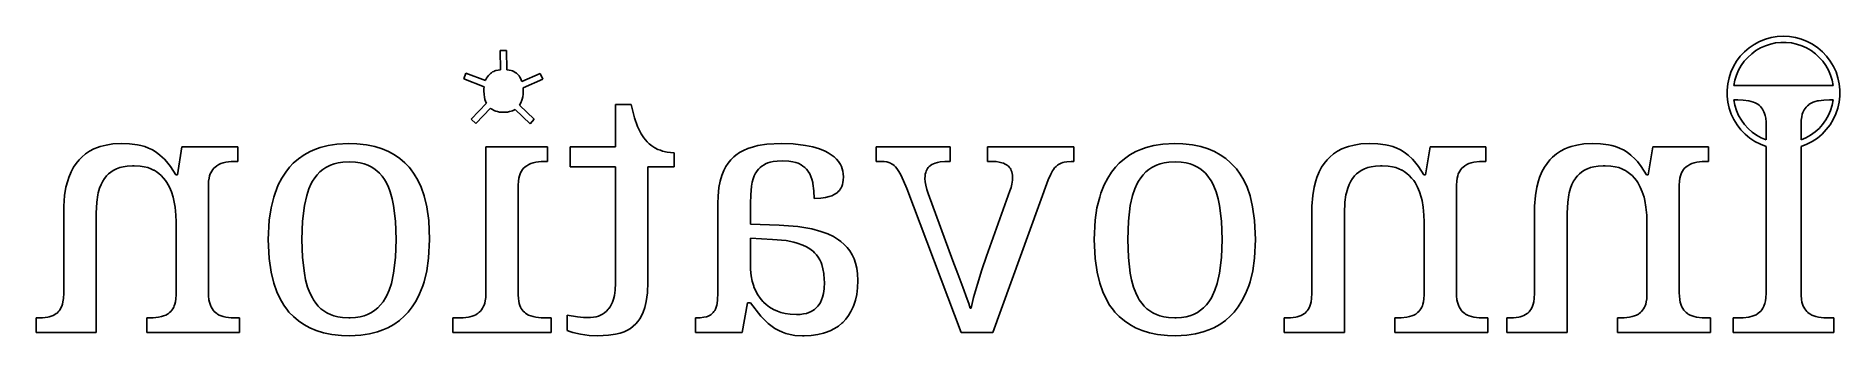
# Model space of a CAD drawing. Header units: millimetres. Extents: x -86 to 88, y -14 to 15.
import ezdxf

# ---------------------------------------------------------------- set-up
doc = ezdxf.new("R2010")
doc.units = ezdxf.units.MM

msp = doc.modelspace()

# ---------------------------------------------------------------- linework, layer by layer
for p, q in [((80.03505, 14.10173), (79.51274, 13.82258)), ((80.58457, 14.32255), (80.03505, 14.10173)), ((81.15481, 14.48243), (80.58457, 14.32255)), ((81.07304, 13.84451), (81.57356, 13.95184)), ((81.73902, 14.57948), (81.15481, 14.48243)), ((81.57356, 13.95184), (82.0826, 14.0058)), ((82.33032, 14.61255), (81.73902, 14.57948)), ((82.0826, 14.0058), (82.59448, 14.0058)), ((82.92172, 14.58126), (82.33032, 14.61255)), ((82.59448, 14.0058), (83.10352, 13.95184)), ((83.50623, 14.48597), (82.92172, 14.58126)), ((83.10352, 13.95184), (83.60404, 13.84451)), ((84.07695, 14.32781), (83.50623, 14.48597)), ((84.62713, 14.10865), (84.07695, 14.32781)), ((85.15027, 13.83107), (84.62713, 14.10865)), ((-40.90993, 13.23571), (-41.50981, 13.22373)), ((-41.50981, 13.22373), (-41.47303, 11.38222)), ((-40.87285, 11.37917), (-40.90993, 13.23571)), ((77.8127, 12.19806), (77.51012, 11.68897)), ((78.16875, 12.6713), (77.8127, 12.19806)), ((78.57405, 13.10311), (78.16875, 12.6713)), ((78.24951, 11.7698), (78.54704, 12.18634)), ((78.54704, 12.18634), (78.88683, 12.5692)), ((79.02382, 13.48839), (78.57405, 13.10311)), ((78.88683, 12.5692), (79.26508, 12.9141)), ((79.51274, 13.82258), (79.02382, 13.48839)), ((79.26508, 12.9141), (79.67759, 13.21721)), ((79.67759, 13.21721), (80.11974, 13.47514)), ((80.11974, 13.47514), (80.58663, 13.68502)), ((80.58663, 13.68502), (81.07304, 13.84451)), ((83.60404, 13.84451), (84.09045, 13.68502)), ((84.09045, 13.68502), (84.55734, 13.47514)), ((84.55734, 13.47514), (84.99949, 13.21721)), ((84.99949, 13.21721), (85.412, 12.9141)), ((85.64021, 13.49836), (85.15027, 13.83107)), ((85.412, 12.9141), (85.79025, 12.5692)), ((86.09114, 13.11445), (85.64021, 13.49836)), ((85.79025, 12.5692), (86.13004, 12.18634)), ((86.49774, 12.68386), (86.09114, 13.11445)), ((86.13004, 12.18634), (86.42757, 11.7698)), ((86.85521, 12.21169), (86.49774, 12.68386)), ((87.15933, 11.70351), (86.85521, 12.21169)), ((-44.81231, 11.06148), (-45.0308, 10.50268)), ((-45.0308, 10.50268), (-43.06366, 9.73351)), ((-42.92462, 10.32338), (-44.81231, 11.06148)), ((-42.81643, 10.55425), (-42.91055, 10.35754)), ((-42.72414, 10.70685), (-42.81643, 10.55425)), ((-42.62829, 10.83549), (-42.72414, 10.70685)), ((-42.52083, 10.95266), (-42.62829, 10.83549)), ((-42.45275, 11.01517), (-42.52083, 10.95266)), ((-42.35258, 11.09333), (-42.45275, 11.01517)), ((-42.24563, 11.16194), (-42.35258, 11.09333)), ((-42.13283, 11.22041), (-42.24563, 11.16194)), ((-42.01512, 11.26826), (-42.13283, 11.22041)), ((-41.92709, 11.29646), (-42.01512, 11.26826)), ((-41.70198, 11.34944), (-41.92709, 11.29646)), ((-41.47303, 11.38222), (-41.70198, 11.34944)), ((-40.65733, 11.34679), (-40.87285, 11.37917)), ((-40.44523, 11.29668), (-40.65733, 11.34679)), ((-40.3325, 11.25893), (-40.44523, 11.29668)), ((-40.19167, 11.19707), (-40.3325, 11.25893)), ((-40.05813, 11.12074), (-40.19167, 11.19707)), ((-39.93336, 11.03078), (-40.05813, 11.12074)), ((-39.84375, 10.95266), (-39.93336, 11.03078)), ((-39.77629, 10.88474), (-39.84375, 10.95266)), ((-39.6844, 10.77529), (-39.77629, 10.88474)), ((-39.5974, 10.64818), (-39.6844, 10.77529)), ((-39.51496, 10.49812), (-39.5974, 10.64818)), ((-39.4375, 10.31725), (-39.51496, 10.49812)), ((-37.64847, 11.01205), (-39.41084, 10.24047)), ((-39.30129, 9.63345), (-37.40783, 10.46242)), ((-37.40783, 10.46242), (-37.64847, 11.01205)), ((77.07896, 10.58766), (76.95547, 10.00845)), ((77.26457, 11.15004), (77.07896, 10.58766)), ((77.51012, 11.68897), (77.26457, 11.15004)), ((77.64104, 10.36603), (77.79397, 10.85454)), ((77.79397, 10.85454), (77.99756, 11.32421)), ((77.99756, 11.32421), (78.24951, 11.7698)), ((86.42757, 11.7698), (86.67953, 11.32421)), ((86.67953, 11.32421), (86.88311, 10.85454)), ((86.88311, 10.85454), (87.03604, 10.36603)), ((87.4065, 11.16534), (87.15933, 11.70351)), ((87.59381, 10.60351), (87.4065, 11.16534)), ((87.71903, 10.02468), (87.59381, 10.60351)), ((-43.07871, 9.53867), (-43.08333, 9.34329)), ((-43.08333, 9.34329), (-43.06726, 8.98616)), ((-43.06366, 9.73351), (-43.07871, 9.53867)), ((-43.06726, 8.98616), (-43.03011, 8.72374)), ((-43.03011, 8.72374), (-42.9812, 8.52102)), ((-42.91055, 10.35754), (-42.92462, 10.32338)), ((-39.41084, 10.24047), (-39.4375, 10.31725)), ((-39.38027, 8.54603), (-39.33641, 8.75199)), ((-39.33641, 8.75199), (-39.30403, 9.01728)), ((-39.30403, 9.01728), (-39.29166, 9.34329)), ((-39.29166, 9.34329), (-39.30129, 9.63345)), ((76.95547, 10.00845), (76.89558, 9.41926)), ((76.89558, 9.41926), (76.89998, 8.82705)), ((76.89998, 8.82705), (76.96863, 8.23882)), ((77.54045, 9.86412), (77.64104, 10.36603)), ((87.13663, 9.86412), (77.54045, 9.86412)), ((87.03604, 10.36603), (87.13663, 9.86412)), ((87.71122, 8.25501), (87.77808, 8.84345)), ((87.78071, 9.43567), (87.71903, 10.02468)), ((87.77808, 8.84345), (87.78071, 9.43567)), ((-42.82951, 8.15138), (-44.29696, 6.62411)), ((-43.86431, 6.20841), (-42.45705, 7.67302)), ((-42.9812, 8.52102), (-42.92708, 8.36412)), ((-42.92708, 8.36412), (-42.88097, 8.25652)), ((-42.88097, 8.25652), (-42.82951, 8.15138)), ((-42.45705, 7.67302), (-42.3762, 7.60846)), ((-42.3762, 7.60846), (-42.26515, 7.53368)), ((-42.26515, 7.53368), (-42.14773, 7.46937)), ((-42.14773, 7.46937), (-42.02492, 7.41605)), ((-42.02492, 7.41605), (-41.92708, 7.38233)), ((-41.92708, 7.38233), (-41.76527, 7.33883)), ((-41.76527, 7.33883), (-41.56396, 7.30118)), ((-41.56396, 7.30118), (-41.36022, 7.28038)), ((-41.36022, 7.28038), (-41.1927, 7.2759)), ((-41.1927, 7.2759), (-41.02225, 7.28007)), ((-41.02225, 7.28007), (-40.8149, 7.30056)), ((-40.8149, 7.30056), (-40.60998, 7.33827)), ((-40.60998, 7.33827), (-40.44524, 7.38211)), ((-40.44524, 7.38211), (-40.3231, 7.42591)), ((-40.3231, 7.42591), (-40.18667, 7.48875)), ((-40.18667, 7.48875), (-40.0742, 7.55342)), ((-40.0742, 7.55342), (-38.62982, 6.16561)), ((-39.64006, 7.96836), (-39.5503, 8.11493)), ((-38.21411, 6.59826), (-39.64006, 7.96836)), ((-39.5503, 8.11493), (-39.47315, 8.27483)), ((-39.47315, 8.27483), (-39.4375, 8.36412)), ((-39.4375, 8.36412), (-39.38027, 8.54603)), ((-28.85937, 8.0412), (-30.38541, 8.0412)), ((-30.38541, 8.0412), (-30.38541, 3.93704)), ((-28.53779, 6.73146), (-28.85937, 8.0412)), ((76.96863, 8.23882), (77.10071, 7.66151)), ((77.10071, 7.66151), (77.29466, 7.10194)), ((77.29466, 7.10194), (77.54819, 6.56673)), ((77.64303, 7.95342), (77.54045, 8.46308)), ((77.54045, 8.46308), (77.92708, 8.46294)), ((77.79957, 7.45767), (77.64303, 7.95342)), ((78.0083, 6.98153), (77.79957, 7.45767)), ((77.92708, 8.46294), (78.45734, 8.44366)), ((78.2668, 6.53048), (78.0083, 6.98153)), ((78.45734, 8.44366), (78.98437, 8.38235)), ((78.98437, 8.38235), (79.22569, 8.33194)), ((79.22569, 8.33194), (79.4325, 8.26713)), ((79.4325, 8.26713), (79.61368, 8.19017)), ((79.61368, 8.19017), (79.79181, 8.09168)), ((79.79181, 8.09168), (79.85677, 8.04902)), ((79.85677, 8.04902), (79.98655, 7.94892)), ((79.98655, 7.94892), (80.10132, 7.83941)), ((80.10132, 7.83941), (80.20933, 7.71334)), ((80.20933, 7.71334), (80.31194, 7.56653)), ((80.31194, 7.56653), (80.40982, 7.39302)), ((80.40982, 7.39302), (80.44271, 7.32506)), ((80.44271, 7.32506), (80.51149, 7.15373)), ((80.51149, 7.15373), (80.56805, 6.96113)), ((84.09621, 6.84412), (84.15288, 7.08026)), ((84.15288, 7.08026), (84.21528, 7.26153)), ((84.21528, 7.26153), (84.24219, 7.32506)), ((84.24219, 7.32506), (84.3332, 7.50499)), ((84.3332, 7.50499), (84.42867, 7.65521)), ((84.42867, 7.65521), (84.52868, 7.78298)), ((84.52868, 7.78298), (84.64528, 7.90386)), ((84.64528, 7.90386), (84.76725, 8.00576)), ((84.76725, 8.00576), (84.82812, 8.04902)), ((84.82812, 8.04902), (85.00981, 8.15755)), ((85.00981, 8.15755), (85.19643, 8.244)), ((85.19643, 8.244), (85.40101, 8.31494)), ((85.40101, 8.31494), (85.6295, 8.36983)), ((85.6295, 8.36983), (85.70052, 8.38235)), ((85.70052, 8.38235), (86.23143, 8.4441)), ((86.23143, 8.4441), (86.76562, 8.46286)), ((86.67103, 6.986), (86.4139, 6.53607)), ((86.87868, 7.46079), (86.67103, 6.986)), ((86.76562, 8.46286), (87.13663, 8.46308)), ((87.03447, 7.95503), (86.87868, 7.46079)), ((87.13663, 8.46308), (87.03447, 7.95503)), ((87.1367, 6.58119), (87.38861, 7.11716)), ((87.38861, 7.11716), (87.58087, 7.67731)), ((87.58087, 7.67731), (87.71122, 8.25501)), ((-44.29696, 6.62411), (-43.86431, 6.20841)), ((-38.62982, 6.16561), (-38.21411, 6.59826)), ((-28.24739, 5.90058), (-28.53779, 6.73146)), ((-28.14065, 5.65727), (-28.24739, 5.90058)), ((-27.9013, 5.20294), (-28.14065, 5.65727)), ((77.54819, 6.56673), (77.85831, 6.0622)), ((77.85831, 6.0622), (78.22136, 5.5943)), ((78.22136, 5.5943), (78.63303, 5.16856)), ((78.57211, 6.10969), (78.2668, 6.53048)), ((78.9207, 5.724), (78.57211, 6.10969)), ((79.3086, 5.37786), (78.9207, 5.724)), ((79.73131, 5.07523), (79.3086, 5.37786)), ((80.56805, 6.96113), (80.61653, 6.71692)), ((80.61653, 6.71692), (80.65493, 6.33299)), ((80.65493, 6.33299), (80.66146, 6.07245)), ((80.66146, 6.07245), (80.66146, 4.6139)), ((84.03125, 6.07245), (84.05166, 6.52851)), ((84.03125, 4.61969), (84.03125, 6.07245)), ((84.05166, 6.52851), (84.09621, 6.84412)), ((85.37758, 5.38516), (84.957, 5.08241)), ((85.76346, 5.73106), (85.37758, 5.38516)), ((86.11022, 6.11616), (85.76346, 5.73106)), ((86.05608, 5.17975), (86.46647, 5.60673)), ((86.4139, 6.53607), (86.11022, 6.11616)), ((86.46647, 5.60673), (86.82811, 6.07572)), ((86.82811, 6.07572), (87.1367, 6.58119)), ((-81.13374, 3.52709), (-81.52416, 3.26715)), ((-80.71806, 3.74435), (-81.13374, 3.52709)), ((-80.38281, 3.88235), (-80.71806, 3.74435)), ((-80.09867, 3.97868), (-80.38281, 3.88235)), ((-79.53782, 4.12178), (-80.09867, 3.97868)), ((-78.88433, 4.22198), (-79.53782, 4.12178)), ((-78.03125, 4.26516), (-78.88433, 4.22198)), ((-77.26565, 4.23591), (-78.03125, 4.26516)), ((-76.50518, 4.14291), (-77.26565, 4.23591)), ((-76.18624, 4.07778), (-76.50518, 4.14291)), ((-75.80378, 3.96838), (-76.18624, 4.07778)), ((-75.43211, 3.82655), (-75.80378, 3.96838)), ((-75.13802, 3.68704), (-75.43211, 3.82655)), ((-75.06075, 3.64592), (-75.13802, 3.68704)), ((-74.70797, 3.42994), (-75.06075, 3.64592)), ((-72.21875, 3.93704), (-72.65625, 1.23912)), ((-66.83333, 3.93704), (-72.21875, 3.93704)), ((-66.83333, 2.5412), (-66.83333, 3.93704)), ((-59.85844, 3.49834), (-60.43651, 3.17888)), ((-59.39062, 3.70266), (-59.85844, 3.49834)), ((-58.87799, 3.88226), (-59.39062, 3.70266)), ((-58.12406, 4.07538), (-58.87799, 3.88226)), ((-57.26022, 4.20853), (-58.12406, 4.07538)), ((-56.15104, 4.26516), (-57.26022, 4.20853)), ((-55.34993, 4.23943), (-56.15104, 4.26516)), ((-54.4038, 4.13413), (-55.34993, 4.23943)), ((-53.59807, 3.96682), (-54.4038, 4.13413)), ((-52.89734, 3.74959), (-53.59807, 3.96682)), ((-52.27599, 3.48805), (-52.89734, 3.74959)), ((-51.71504, 3.18286), (-52.27599, 3.48805)), ((-36.93229, 3.93704), (-42.88541, 3.93704)), ((-42.88541, 3.93704), (-42.88541, -10.14109)), ((-36.93229, 2.5412), (-36.93229, 3.93704)), ((-30.38541, 3.93704), (-34.75, 3.93704)), ((-34.75, 3.93704), (-34.75, 2.036)), ((-27.63721, 4.80309), (-27.9013, 5.20294)), ((-27.32812, 4.42662), (-27.63721, 4.80309)), ((-27.14067, 4.24702), (-27.32812, 4.42662)), ((-26.87813, 4.03758), (-27.14067, 4.24702)), ((-26.59497, 3.85698), (-26.87813, 4.03758)), ((-26.29435, 3.70726), (-26.59497, 3.85698)), ((-26.05208, 3.61412), (-26.29435, 3.70726)), ((-25.82901, 3.54367), (-26.05208, 3.61412)), ((-25.41002, 3.44044), (-25.82901, 3.54367)), ((-18.0429, 3.59699), (-18.41758, 3.38749)), ((-17.6107, 3.78579), (-18.0429, 3.59699)), ((-17.05729, 3.96308), (-17.6107, 3.78579)), ((-16.63456, 4.06196), (-17.05729, 3.96308)), ((-15.77235, 4.19496), (-16.63456, 4.06196)), ((-14.39062, 4.26516), (-15.77235, 4.19496)), ((-13.22156, 4.2228), (-14.39062, 4.26516)), ((-12.05989, 4.08547), (-13.22156, 4.2228)), ((-11.32487, 3.9337), (-12.05989, 4.08547)), ((-10.69252, 3.74414), (-11.32487, 3.9337)), ((-10.14843, 3.52297), (-10.69252, 3.74414)), ((-9.86889, 3.38056), (-10.14843, 3.52297)), ((1.91666, 3.93704), (-5.22916, 3.93704)), ((-5.22916, 3.93704), (-5.22916, 2.5412)), ((1.91666, 2.5412), (1.91666, 3.93704)), ((5.51562, 3.93704), (5.51562, 2.5412)), ((13.84895, 3.93704), (5.51562, 3.93704)), ((13.84895, 2.5412), (13.84895, 3.93704)), ((19.84468, 3.49834), (19.26661, 3.17888)), ((20.31249, 3.70266), (19.84468, 3.49834)), ((20.82513, 3.88226), (20.31249, 3.70266)), ((21.57906, 4.07538), (20.82513, 3.88226)), ((22.44289, 4.20853), (21.57906, 4.07538)), ((23.55208, 4.26516), (22.44289, 4.20853)), ((24.35319, 4.23943), (23.55208, 4.26516)), ((25.29932, 4.13413), (24.35319, 4.23943)), ((26.10504, 3.96682), (25.29932, 4.13413)), ((26.80578, 3.74959), (26.10504, 3.96682)), ((27.42713, 3.48805), (26.80578, 3.74959)), ((27.98808, 3.18286), (27.42713, 3.48805)), ((39.30896, 3.52709), (38.91854, 3.26715)), ((39.72464, 3.74435), (39.30896, 3.52709)), ((40.05989, 3.88235), (39.72464, 3.74435)), ((40.34403, 3.97868), (40.05989, 3.88235)), ((40.90488, 4.12178), (40.34403, 3.97868)), ((41.55837, 4.22198), (40.90488, 4.12178)), ((42.41146, 4.26516), (41.55837, 4.22198)), ((43.17706, 4.23591), (42.41146, 4.26516)), ((43.93752, 4.14291), (43.17706, 4.23591)), ((44.25646, 4.07778), (43.93752, 4.14291)), ((44.63893, 3.96838), (44.25646, 4.07778)), ((45.01059, 3.82655), (44.63893, 3.96838)), ((45.30468, 3.68704), (45.01059, 3.82655)), ((45.38196, 3.64592), (45.30468, 3.68704)), ((45.73474, 3.42994), (45.38196, 3.64592)), ((48.22395, 3.93704), (47.78646, 1.23912)), ((53.60937, 3.93704), (48.22395, 3.93704)), ((53.60937, 2.5412), (53.60937, 3.93704)), ((60.80896, 3.52709), (60.41854, 3.26715)), ((61.22464, 3.74435), (60.80896, 3.52709)), ((61.55989, 3.88235), (61.22464, 3.74435)), ((61.84403, 3.97868), (61.55989, 3.88235)), ((62.40488, 4.12178), (61.84403, 3.97868)), ((63.05837, 4.22198), (62.40488, 4.12178)), ((63.91146, 4.26516), (63.05837, 4.22198)), ((64.67706, 4.23591), (63.91146, 4.26516)), ((65.43752, 4.14291), (64.67706, 4.23591)), ((65.75646, 4.07778), (65.43752, 4.14291)), ((66.13893, 3.96838), (65.75646, 4.07778)), ((66.51059, 3.82655), (66.13893, 3.96838)), ((66.80468, 3.68704), (66.51059, 3.82655)), ((66.88196, 3.64592), (66.80468, 3.68704)), ((67.23474, 3.42994), (66.88196, 3.64592)), ((69.72395, 3.93704), (69.28646, 1.23912)), ((75.10938, 3.93704), (69.72395, 3.93704)), ((75.10938, 2.5412), (75.10938, 3.93704)), ((78.63303, 5.16856), (79.08848, 4.79001)), ((79.08848, 4.79001), (79.58232, 4.46313)), ((79.58232, 4.46313), (80.10871, 4.19178)), ((80.184, 4.8196), (79.73131, 5.07523)), ((80.10871, 4.19178), (80.66146, 3.97915)), ((80.66146, 4.6139), (80.184, 4.8196)), ((80.66146, 3.97915), (80.66146, -10.14109)), ((84.5065, 4.82628), (84.03125, 4.61969)), ((84.03125, 3.98423), (84.58334, 4.19852)), ((84.03125, -10.14109), (84.03125, 3.98423)), ((84.957, 5.08241), (84.5065, 4.82628)), ((84.58334, 4.19852), (85.10892, 4.47146)), ((85.10892, 4.47146), (85.60178, 4.79983)), ((85.60178, 4.79983), (86.05608, 5.17975)), ((-82.68307, 1.97789), (-82.92003, 1.53294)), ((-82.43011, 2.35867), (-82.68307, 1.97789)), ((-82.14062, 2.71048), (-82.43011, 2.35867)), ((-81.88496, 2.96744), (-82.14062, 2.71048)), ((-81.52416, 3.26715), (-81.88496, 2.96744)), ((-78.8677, 1.66232), (-78.61205, 1.79556)), ((-78.61205, 1.79556), (-78.53385, 1.83027)), ((-78.53385, 1.83027), (-78.22778, 1.94228)), ((-78.22778, 1.94228), (-77.89505, 2.0281)), ((-77.89505, 2.0281), (-77.49298, 2.09297)), ((-77.49298, 2.09297), (-76.99689, 2.12747)), ((-76.99689, 2.12747), (-76.82291, 2.12975)), ((-76.82291, 2.12975), (-76.25587, 2.10005)), ((-76.25587, 2.10005), (-75.85032, 2.03621)), ((-75.85032, 2.03621), (-75.50814, 1.94752)), ((-75.50814, 1.94752), (-75.21296, 1.83929)), ((-75.21296, 1.83929), (-74.95326, 1.71401)), ((-74.34174, 3.15314), (-74.70797, 3.42994)), ((-73.91927, 2.75995), (-74.34174, 3.15314)), ((-73.70833, 2.52901), (-73.91927, 2.75995)), ((-73.32929, 2.04358), (-73.70833, 2.52901)), ((-72.82291, 1.23912), (-73.32929, 2.04358)), ((-69.34824, 1.61434), (-69.24909, 1.75931)), ((-69.24909, 1.75931), (-69.14491, 1.88351)), ((-69.14491, 1.88351), (-69.024, 2.00075)), ((-69.024, 2.00075), (-68.89681, 2.10016)), ((-68.89681, 2.10016), (-68.84896, 2.13235)), ((-68.84896, 2.13235), (-68.65809, 2.24145)), ((-68.65809, 2.24145), (-68.46067, 2.32851)), ((-68.46067, 2.32851), (-68.24171, 2.40017)), ((-68.24171, 2.40017), (-67.97916, 2.45787)), ((-67.97916, 2.45787), (-67.45487, 2.52146)), ((-67.45487, 2.52146), (-66.92708, 2.54101)), ((-66.92708, 2.54101), (-66.83333, 2.5412)), ((-61.82552, 1.99433), (-62.20724, 1.51295)), ((-61.47456, 2.365), (-61.82552, 1.99433)), ((-60.97727, 2.79966), (-61.47456, 2.365)), ((-60.43651, 3.17888), (-60.97727, 2.79966)), ((-58.90245, 1.5392), (-58.62417, 1.77021)), ((-58.62417, 1.77021), (-58.33124, 1.96524)), ((-58.33124, 1.96524), (-58.21094, 2.03339)), ((-58.21094, 2.03339), (-57.88148, 2.1891)), ((-57.88148, 2.1891), (-57.53651, 2.31089)), ((-57.53651, 2.31089), (-57.14458, 2.40782)), ((-57.14458, 2.40782), (-56.69076, 2.4752)), ((-56.69076, 2.4752), (-56.08854, 2.50475)), ((-56.08854, 2.50475), (-55.48286, 2.47501)), ((-55.48286, 2.47501), (-55.01782, 2.40518)), ((-55.01782, 2.40518), (-54.62688, 2.30681)), ((-54.62688, 2.30681), (-54.29062, 2.18624)), ((-54.29062, 2.18624), (-53.97135, 2.03339)), ((-53.97135, 2.03339), (-53.68778, 1.8598)), ((-53.68778, 1.8598), (-53.40883, 1.64749)), ((-51.20003, 2.83038), (-51.71504, 3.18286)), ((-50.72048, 2.42292), (-51.20003, 2.83038)), ((-50.30208, 1.98652), (-50.72048, 2.42292)), ((-50.16039, 1.81717), (-50.30208, 1.98652)), ((-49.80001, 1.32194), (-50.16039, 1.81717)), ((-39.4472, 1.61434), (-39.34804, 1.75931)), ((-39.34804, 1.75931), (-39.24387, 1.88351)), ((-39.24387, 1.88351), (-39.12295, 2.00075)), ((-39.12295, 2.00075), (-38.99577, 2.10016)), ((-38.99577, 2.10016), (-38.94791, 2.13235)), ((-38.94791, 2.13235), (-38.75704, 2.24145)), ((-38.75704, 2.24145), (-38.55963, 2.32851)), ((-38.55963, 2.32851), (-38.34066, 2.40017)), ((-38.34066, 2.40017), (-38.07812, 2.45787)), ((-38.07812, 2.45787), (-37.55383, 2.52146)), ((-37.55383, 2.52146), (-37.02604, 2.54101)), ((-37.02604, 2.54101), (-36.93229, 2.5412)), ((-34.75, 2.036), (-30.38541, 2.036)), ((-30.38541, 2.036), (-30.38541, -9.19838)), ((-27.26041, -9.09942), (-27.26041, 2.036)), ((-27.26041, 2.036), (-24.72395, 2.036)), ((-25.05727, 3.387), (-25.41002, 3.44044)), ((-24.72395, 3.36933), (-25.05727, 3.387)), ((-24.72395, 2.036), (-24.72395, 3.36933)), ((-19.72016, 2.0517), (-19.92235, 1.66655)), ((-19.49708, 2.39055), (-19.72016, 2.0517)), ((-19.2508, 2.69319), (-19.49708, 2.39055)), ((-18.96354, 2.9787), (-19.2508, 2.69319)), ((-18.78082, 3.13191), (-18.96354, 2.9787)), ((-18.41758, 3.38749), (-18.78082, 3.13191)), ((-16.71423, 1.6301), (-16.57402, 1.80015)), ((-16.57402, 1.80015), (-16.4184, 1.95319)), ((-16.4184, 1.95319), (-16.2443, 2.09254)), ((-16.2443, 2.09254), (-16.04705, 2.22039)), ((-16.04705, 2.22039), (-15.89583, 2.30162)), ((-15.89583, 2.30162), (-15.68681, 2.39181)), ((-15.68681, 2.39181), (-15.45346, 2.46669)), ((-15.45346, 2.46669), (-15.16116, 2.53202)), ((-15.16116, 2.53202), (-14.78692, 2.58143)), ((-14.78692, 2.58143), (-14.26041, 2.6037)), ((-14.26041, 2.6037), (-13.65973, 2.57396)), ((-13.65973, 2.57396), (-13.28139, 2.51641)), ((-13.28139, 2.51641), (-12.99265, 2.44371)), ((-12.99265, 2.44371), (-12.76658, 2.36294)), ((-12.76658, 2.36294), (-12.70312, 2.33547)), ((-12.70312, 2.33547), (-12.47899, 2.22103)), ((-12.47899, 2.22103), (-12.28788, 2.09852)), ((-12.28788, 2.09852), (-12.10477, 1.95237)), ((-12.10477, 1.95237), (-11.94917, 1.79785)), ((-11.94917, 1.79785), (-11.81533, 1.63337)), ((-9.55415, 3.18595), (-9.86889, 3.38056)), ((-9.28898, 2.98426), (-9.55415, 3.18595)), ((-9.06265, 2.77396), (-9.28898, 2.98426)), ((-8.85677, 2.5386), (-9.06265, 2.77396)), ((-8.78756, 2.44524), (-8.85677, 2.5386)), ((-8.67084, 2.25877), (-8.78756, 2.44524)), ((-8.57202, 2.05632), (-8.67084, 2.25877)), ((-8.49108, 1.83222), (-8.57202, 2.05632)), ((-8.43562, 1.60878), (-8.49108, 1.83222)), ((-5.22916, 2.5412), (-4.8177, 2.5412)), ((-4.8177, 2.5412), (-4.46659, 2.52547)), ((-4.46659, 2.52547), (-4.21149, 2.48946)), ((-4.21149, 2.48946), (-4.01416, 2.44188)), ((-4.01416, 2.44188), (-3.98958, 2.43443)), ((-3.98958, 2.43443), (-3.85692, 2.38515)), ((-3.85692, 2.38515), (-3.73563, 2.32482)), ((-3.73563, 2.32482), (-3.61761, 2.25033)), ((-3.61761, 2.25033), (-3.50066, 2.1591)), ((-3.50066, 2.1591), (-3.36979, 2.03339)), ((-3.36979, 2.03339), (-3.21964, 1.85566)), ((-3.21964, 1.85566), (-3.03518, 1.58627)), ((-0.34096, 1.73279), (-0.27192, 1.84798)), ((-0.27192, 1.84798), (-0.19566, 1.94875)), ((-0.19566, 1.94875), (-0.11163, 2.03836)), ((-0.11163, 2.03836), (-0.01829, 2.11931)), ((-0.01829, 2.11931), (0.02343, 2.15058)), ((0.02343, 2.15058), (0.15393, 2.23407)), ((0.15393, 2.23407), (0.29757, 2.30698)), ((0.29757, 2.30698), (0.47159, 2.37568)), ((0.47159, 2.37568), (0.68638, 2.43841)), ((0.68638, 2.43841), (0.95809, 2.49192)), ((0.95809, 2.49192), (1.38765, 2.53427)), ((1.38765, 2.53427), (1.67187, 2.5412)), ((1.67187, 2.5412), (1.91666, 2.5412)), ((5.51562, 2.5412), (5.9375, 2.5412)), ((5.9375, 2.5412), (6.35662, 2.52236)), ((6.35662, 2.52236), (6.66016, 2.4794)), ((6.66016, 2.4794), (6.89285, 2.42331)), ((6.89285, 2.42331), (7.0768, 2.35963)), ((7.0768, 2.35963), (7.22618, 2.29102)), ((7.22618, 2.29102), (7.35027, 2.21861)), ((7.35027, 2.21861), (7.44531, 2.15058)), ((7.44531, 2.15058), (7.53377, 2.07386)), ((7.53377, 2.07386), (7.61782, 1.98443)), ((7.61782, 1.98443), (7.69115, 1.88799)), ((7.69115, 1.88799), (7.75541, 1.78265)), ((7.75541, 1.78265), (7.81154, 1.66575)), ((11.78125, 1.62714), (11.87337, 1.76487)), ((11.87337, 1.76487), (12.00034, 1.92252)), ((12.00034, 1.92252), (12.14298, 2.06616)), ((12.14298, 2.06616), (12.27054, 2.17179)), ((12.27054, 2.17179), (12.36917, 2.2382)), ((12.36917, 2.2382), (12.50313, 2.31381)), ((12.50313, 2.31381), (12.64335, 2.37708)), ((12.64335, 2.37708), (12.78868, 2.42751)), ((12.78868, 2.42751), (12.90364, 2.45787)), ((12.90364, 2.45787), (13.17626, 2.50688)), ((13.17626, 2.50688), (13.58625, 2.53876)), ((13.58625, 2.53876), (13.75, 2.5412)), ((13.75, 2.5412), (13.84895, 2.5412)), ((17.8776, 1.99433), (17.49588, 1.51295)), ((18.22856, 2.365), (17.8776, 1.99433)), ((18.72585, 2.79966), (18.22856, 2.365)), ((19.26661, 3.17888), (18.72585, 2.79966)), ((20.80066, 1.5392), (21.07895, 1.77021)), ((21.07895, 1.77021), (21.37188, 1.96524)), ((21.37188, 1.96524), (21.49218, 2.03339)), ((21.49218, 2.03339), (21.82164, 2.1891)), ((21.82164, 2.1891), (22.16661, 2.31089)), ((22.16661, 2.31089), (22.55854, 2.40782)), ((22.55854, 2.40782), (23.01235, 2.4752)), ((23.01235, 2.4752), (23.61458, 2.50475)), ((23.61458, 2.50475), (24.22026, 2.47501)), ((24.22026, 2.47501), (24.6853, 2.40518)), ((24.6853, 2.40518), (25.07623, 2.30681)), ((25.07623, 2.30681), (25.4125, 2.18624)), ((25.4125, 2.18624), (25.73177, 2.03339)), ((25.73177, 2.03339), (26.01534, 1.8598)), ((26.01534, 1.8598), (26.29429, 1.64749)), ((28.50308, 2.83038), (27.98808, 3.18286)), ((28.98264, 2.42292), (28.50308, 2.83038)), ((29.40104, 1.98652), (28.98264, 2.42292)), ((29.54273, 1.81717), (29.40104, 1.98652)), ((29.90311, 1.32194), (29.54273, 1.81717)), ((37.75964, 1.97789), (37.52267, 1.53294)), ((38.01259, 2.35867), (37.75964, 1.97789)), ((38.30208, 2.71048), (38.01259, 2.35867)), ((38.55775, 2.96744), (38.30208, 2.71048)), ((38.91854, 3.26715), (38.55775, 2.96744)), ((41.575, 1.66232), (41.83066, 1.79556)), ((41.83066, 1.79556), (41.90885, 1.83027)), ((41.90885, 1.83027), (42.21493, 1.94228)), ((42.21493, 1.94228), (42.54765, 2.0281)), ((42.54765, 2.0281), (42.94973, 2.09297)), ((42.94973, 2.09297), (43.44581, 2.12747)), ((43.44581, 2.12747), (43.61979, 2.12975)), ((43.61979, 2.12975), (44.18683, 2.10005)), ((44.18683, 2.10005), (44.59238, 2.03621)), ((44.59238, 2.03621), (44.93456, 1.94752)), ((44.93456, 1.94752), (45.22974, 1.83929)), ((45.22974, 1.83929), (45.48945, 1.71401)), ((46.10096, 3.15314), (45.73474, 3.42994)), ((46.52343, 2.75995), (46.10096, 3.15314)), ((46.73438, 2.52901), (46.52343, 2.75995)), ((47.11341, 2.04358), (46.73438, 2.52901)), ((47.61979, 1.23912), (47.11341, 2.04358)), ((51.09446, 1.61434), (51.19361, 1.75931)), ((51.19361, 1.75931), (51.2978, 1.88351)), ((51.2978, 1.88351), (51.4187, 2.00075)), ((51.4187, 2.00075), (51.5459, 2.10016)), ((51.5459, 2.10016), (51.59375, 2.13235)), ((51.59375, 2.13235), (51.78462, 2.24145)), ((51.78462, 2.24145), (51.98203, 2.32851)), ((51.98203, 2.32851), (52.201, 2.40017)), ((52.201, 2.40017), (52.46354, 2.45787)), ((52.46354, 2.45787), (52.98783, 2.52146)), ((52.98783, 2.52146), (53.51562, 2.54101)), ((53.51562, 2.54101), (53.60937, 2.5412)), ((59.25964, 1.97789), (59.02267, 1.53294)), ((59.51259, 2.35867), (59.25964, 1.97789)), ((59.80208, 2.71048), (59.51259, 2.35867)), ((60.05775, 2.96744), (59.80208, 2.71048)), ((60.41854, 3.26715), (60.05775, 2.96744)), ((63.075, 1.66232), (63.33066, 1.79556)), ((63.33066, 1.79556), (63.40885, 1.83027)), ((63.40885, 1.83027), (63.71493, 1.94228)), ((63.71493, 1.94228), (64.04765, 2.0281)), ((64.04765, 2.0281), (64.44973, 2.09297)), ((64.44973, 2.09297), (64.94581, 2.12747)), ((64.94581, 2.12747), (65.11979, 2.12975)), ((65.11979, 2.12975), (65.68683, 2.10005)), ((65.68683, 2.10005), (66.09238, 2.03621)), ((66.09238, 2.03621), (66.43456, 1.94752)), ((66.43456, 1.94752), (66.72974, 1.83929)), ((66.72974, 1.83929), (66.98945, 1.71401)), ((67.60096, 3.15314), (67.23474, 3.42994)), ((68.02343, 2.75995), (67.60096, 3.15314)), ((68.23437, 2.52901), (68.02343, 2.75995)), ((68.61341, 2.04358), (68.23437, 2.52901)), ((69.11979, 1.23912), (68.61341, 2.04358)), ((72.59446, 1.61434), (72.69361, 1.75931)), ((72.69361, 1.75931), (72.7978, 1.88351)), ((72.7978, 1.88351), (72.9187, 2.00075)), ((72.9187, 2.00075), (73.04589, 2.10016)), ((73.04589, 2.10016), (73.09375, 2.13235)), ((73.09375, 2.13235), (73.28462, 2.24145)), ((73.28462, 2.24145), (73.48203, 2.32851)), ((73.48203, 2.32851), (73.701, 2.40017)), ((73.701, 2.40017), (73.96354, 2.45787)), ((73.96354, 2.45787), (74.48783, 2.52146)), ((74.48783, 2.52146), (75.01562, 2.54101)), ((75.01562, 2.54101), (75.10938, 2.5412)), ((-83.41061, 0.05646), (-83.54407, -0.74621)), ((-83.24739, 0.68443), (-83.41061, 0.05646)), ((-83.13992, 1.00447), (-83.24739, 0.68443)), ((-82.92003, 1.53294), (-83.13992, 1.00447)), ((-80.16322, -0.03957), (-80.01996, 0.32815)), ((-80.01996, 0.32815), (-79.86276, 0.63823)), ((-79.86276, 0.63823), (-79.69299, 0.90473)), ((-79.69299, 0.90473), (-79.66406, 0.94485)), ((-79.66406, 0.94485), (-79.49961, 1.14761)), ((-79.49961, 1.14761), (-79.30656, 1.34145)), ((-79.30656, 1.34145), (-79.09727, 1.51171)), ((-79.09727, 1.51171), (-78.8677, 1.66232)), ((-74.95326, 1.71401), (-74.91406, 1.69225)), ((-74.91406, 1.69225), (-74.7157, 1.57193)), ((-74.7157, 1.57193), (-74.45671, 1.38581)), ((-74.45671, 1.38581), (-74.21587, 1.17674)), ((-74.21587, 1.17674), (-73.99519, 0.94648)), ((-73.99519, 0.94648), (-73.79655, 0.69698)), ((-73.79655, 0.69698), (-73.66667, 0.50475)), ((-73.66667, 0.50475), (-73.42569, 0.07352)), ((-73.42569, 0.07352), (-73.23147, -0.37744)), ((-72.65625, 1.23912), (-72.82291, 1.23912)), ((-69.66146, 0.25995), (-69.64378, 0.65437)), ((-69.66146, -10.14109), (-69.66146, 0.25995)), ((-69.64378, 0.65437), (-69.60324, 0.94142)), ((-69.60324, 0.94142), (-69.55024, 1.16157)), ((-69.55024, 1.16157), (-69.49002, 1.3357)), ((-69.49002, 1.3357), (-69.44271, 1.44225)), ((-69.44271, 1.44225), (-69.34824, 1.61434)), ((-62.9206, 0.27377), (-63.23492, -0.51198)), ((-62.57767, 0.93914), (-62.9206, 0.27377)), ((-62.20724, 1.51295), (-62.57767, 0.93914)), ((-59.96339, -0.09403), (-59.73985, 0.4049)), ((-59.73985, 0.4049), (-59.61979, 0.62714)), ((-59.61979, 0.62714), (-59.39943, 0.97182)), ((-59.39943, 0.97182), (-59.16977, 1.26363)), ((-59.16977, 1.26363), (-58.90245, 1.5392)), ((-53.40883, 1.64749), (-53.15137, 1.40591)), ((-53.15137, 1.40591), (-52.91057, 1.1293)), ((-52.91057, 1.1293), (-52.68315, 0.80899)), ((-52.68315, 0.80899), (-52.57291, 0.62714)), ((-52.57291, 0.62714), (-52.33039, 0.14744)), ((-52.33039, 0.14744), (-52.11999, -0.39279)), ((-49.45955, 0.7425), (-49.80001, 1.32194)), ((-49.1413, 0.05479), (-49.45955, 0.7425)), ((-48.85002, -0.77936), (-49.1413, 0.05479)), ((-39.76041, 0.25995), (-39.74273, 0.65437)), ((-39.76041, -10.30255), (-39.76041, 0.25995)), ((-39.74273, 0.65437), (-39.7022, 0.94142)), ((-39.7022, 0.94142), (-39.6492, 1.16157)), ((-39.6492, 1.16157), (-39.58898, 1.3357)), ((-39.58898, 1.3357), (-39.54166, 1.44225)), ((-39.54166, 1.44225), (-39.4472, 1.61434)), ((-20.39311, 0.01607), (-20.47482, -0.79312)), ((-20.2724, 0.64676), (-20.39311, 0.01607)), ((-20.11198, 1.19745), (-20.2724, 0.64676)), ((-19.92235, 1.66655), (-20.11198, 1.19745)), ((-17.32671, -0.6695), (-17.2526, 0.15318)), ((-17.2526, 0.15318), (-17.18285, 0.55131)), ((-17.18285, 0.55131), (-17.09137, 0.88071)), ((-17.09137, 0.88071), (-16.98333, 1.16045)), ((-16.98333, 1.16045), (-16.86144, 1.40254)), ((-16.86144, 1.40254), (-16.83072, 1.45527)), ((-16.83072, 1.45527), (-16.71423, 1.6301)), ((-11.81533, 1.63337), (-11.77604, 1.57766)), ((-11.77604, 1.57766), (-11.63434, 1.3432)), ((-11.63434, 1.3432), (-11.51961, 1.09942)), ((-11.51961, 1.09942), (-11.4231, 0.82744)), ((-11.4231, 0.82744), (-11.34614, 0.51842)), ((-11.34614, 0.51842), (-11.32812, 0.42141)), ((-11.32812, 0.42141), (-11.24012, -0.30008)), ((-8.61216, -0.00722), (-8.54376, 0.14074)), ((-8.54376, 0.14074), (-8.48475, 0.30981)), ((-8.48475, 0.30981), (-8.43645, 0.50673)), ((-8.43645, 0.50673), (-8.4017, 0.74103)), ((-8.39902, 1.3587), (-8.43562, 1.60878)), ((-8.4017, 0.74103), (-8.38541, 1.07245)), ((-8.38541, 1.07245), (-8.39902, 1.3587)), ((-3.03518, 1.58627), (-2.84114, 1.23652)), ((-2.84114, 1.23652), (-2.57486, 0.66034)), ((-2.57486, 0.66034), (-2.28125, -0.06296)), ((-0.52083, 0.89537), (-0.50987, 1.1312)), ((-0.49962, 0.56818), (-0.52083, 0.89537)), ((-0.50987, 1.1312), (-0.48238, 1.32146)), ((-0.44774, 0.24437), (-0.49962, 0.56818)), ((-0.48238, 1.32146), (-0.44347, 1.4799)), ((-0.34888, -0.15172), (-0.44774, 0.24437)), ((-0.44347, 1.4799), (-0.39589, 1.61505)), ((-0.39589, 1.61505), (-0.34096, 1.73279)), ((6.02083, -13.93275), (11.375, 0.76516)), ((7.78869, 0.03472), (7.68208, -0.29205)), ((7.87777, 0.36668), (7.78869, 0.03472)), ((7.81154, 1.66575), (7.85965, 1.53376)), ((7.85965, 1.53376), (7.89897, 1.38188)), ((7.91184, 0.54226), (7.87777, 0.36668)), ((7.89897, 1.38188), (7.92761, 1.2035)), ((7.93586, 0.74792), (7.91184, 0.54226)), ((7.92761, 1.2035), (7.94199, 0.98921)), ((7.9427, 0.92662), (7.93586, 0.74792)), ((7.94199, 0.98921), (7.9427, 0.92662)), ((11.375, 0.76516), (11.61491, 1.32782)), ((11.61491, 1.32782), (11.78125, 1.62714)), ((16.78252, 0.27377), (16.4682, -0.51198)), ((17.12545, 0.93914), (16.78252, 0.27377)), ((17.49588, 1.51295), (17.12545, 0.93914)), ((19.73973, -0.09403), (19.96327, 0.4049)), ((19.96327, 0.4049), (20.08333, 0.62714)), ((20.08333, 0.62714), (20.30368, 0.97182)), ((20.30368, 0.97182), (20.53335, 1.26363)), ((20.53335, 1.26363), (20.80066, 1.5392)), ((26.29429, 1.64749), (26.55175, 1.40591)), ((26.55175, 1.40591), (26.79255, 1.1293)), ((26.79255, 1.1293), (27.01997, 0.80899)), ((27.01997, 0.80899), (27.13021, 0.62714)), ((27.13021, 0.62714), (27.37273, 0.14744)), ((27.37273, 0.14744), (27.58313, -0.39279)), ((30.24357, 0.7425), (29.90311, 1.32194)), ((30.56182, 0.05479), (30.24357, 0.7425)), ((30.8531, -0.77936), (30.56182, 0.05479)), ((37.03209, 0.05646), (36.89864, -0.74621)), ((37.19531, 0.68443), (37.03209, 0.05646)), ((37.30278, 1.00447), (37.19531, 0.68443)), ((37.52267, 1.53294), (37.30278, 1.00447)), ((40.27948, -0.03957), (40.42274, 0.32815)), ((40.42274, 0.32815), (40.57994, 0.63823)), ((40.57994, 0.63823), (40.74971, 0.90473)), ((40.74971, 0.90473), (40.77864, 0.94485)), ((40.77864, 0.94485), (40.9431, 1.14761)), ((40.9431, 1.14761), (41.13614, 1.34145)), ((41.13614, 1.34145), (41.34544, 1.51171)), ((41.34544, 1.51171), (41.575, 1.66232)), ((45.48945, 1.71401), (45.52864, 1.69225)), ((45.52864, 1.69225), (45.727, 1.57193)), ((45.727, 1.57193), (45.98599, 1.38581)), ((45.98599, 1.38581), (46.22683, 1.17674)), ((46.22683, 1.17674), (46.44751, 0.94648)), ((46.44751, 0.94648), (46.64616, 0.69698)), ((46.64616, 0.69698), (46.77604, 0.50475)), ((46.77604, 0.50475), (47.01702, 0.07352)), ((47.01702, 0.07352), (47.21123, -0.37744)), ((47.78646, 1.23912), (47.61979, 1.23912)), ((50.78125, 0.25995), (50.79893, 0.65437)), ((50.78125, -10.14109), (50.78125, 0.25995)), ((50.79893, 0.65437), (50.83947, 0.94142)), ((50.83947, 0.94142), (50.89246, 1.16157)), ((50.89246, 1.16157), (50.95268, 1.3357)), ((50.95268, 1.3357), (51, 1.44225)), ((51, 1.44225), (51.09446, 1.61434)), ((58.53209, 0.05646), (58.39864, -0.74621)), ((58.69531, 0.68443), (58.53209, 0.05646)), ((58.80278, 1.00447), (58.69531, 0.68443)), ((59.02267, 1.53294), (58.80278, 1.00447)), ((61.77949, -0.03957), (61.92274, 0.32815)), ((61.92274, 0.32815), (62.07995, 0.63823)), ((62.07995, 0.63823), (62.24971, 0.90473)), ((62.24971, 0.90473), (62.27864, 0.94485)), ((62.27864, 0.94485), (62.4431, 1.14761)), ((62.4431, 1.14761), (62.63614, 1.34145)), ((62.63614, 1.34145), (62.84544, 1.51171)), ((62.84544, 1.51171), (63.075, 1.66232)), ((66.98945, 1.71401), (67.02865, 1.69225)), ((67.02865, 1.69225), (67.227, 1.57193)), ((67.227, 1.57193), (67.48599, 1.38581)), ((67.48599, 1.38581), (67.72683, 1.17674)), ((67.72683, 1.17674), (67.94751, 0.94648)), ((67.94751, 0.94648), (68.14616, 0.69698)), ((68.14616, 0.69698), (68.27604, 0.50475)), ((68.27604, 0.50475), (68.51702, 0.07352)), ((68.51702, 0.07352), (68.71123, -0.37744)), ((69.28646, 1.23912), (69.11979, 1.23912)), ((72.28125, 0.25995), (72.29893, 0.65437)), ((72.28125, -10.14109), (72.28125, 0.25995)), ((72.29893, 0.65437), (72.33947, 0.94142)), ((72.33947, 0.94142), (72.39246, 1.16157)), ((72.39246, 1.16157), (72.45268, 1.3357)), ((72.45268, 1.3357), (72.5, 1.44225)), ((72.5, 1.44225), (72.59446, 1.61434)), ((-83.54407, -0.74621), (-83.62189, -1.76745)), ((-80.48437, -2.42755), (-80.43554, -1.39565)), ((-80.43554, -1.39565), (-80.33022, -0.67941)), ((-80.33022, -0.67941), (-80.28906, -0.48744)), ((-80.28906, -0.48744), (-80.16322, -0.03957)), ((-73.23147, -0.37744), (-73.06916, -0.88625)), ((-73.06916, -0.88625), (-72.98958, -1.22182)), ((-72.98958, -1.22182), (-72.87953, -1.86567)), ((-63.35677, -0.88588), (-63.61801, -1.93841)), ((-63.23492, -0.51198), (-63.35677, -0.88588)), ((-60.58463, -3.22312), (-60.40104, -1.7088)), ((-60.40104, -1.7088), (-60.18095, -0.73928)), ((-60.18095, -0.73928), (-59.96339, -0.09403)), ((-52.11999, -0.39279), (-51.92296, -1.0755)), ((-51.92296, -1.0755), (-51.79167, -1.7088)), ((-51.79167, -1.7088), (-51.60807, -3.22312)), ((-48.59724, -1.81708), (-48.85002, -0.77936)), ((-20.47482, -0.79312), (-20.49479, -1.49525)), ((-20.49479, -1.49525), (-20.49479, -10.14109)), ((-17.34895, -3.50046), (-17.34862, -1.49525)), ((-17.34862, -1.49525), (-17.32671, -0.6695)), ((-11.24012, -0.30008), (-11.21354, -1.0265)), ((-11.21354, -1.0265), (-10.56118, -0.99673)), ((-10.56118, -0.99673), (-10.10919, -0.93202)), ((-10.10919, -0.93202), (-9.76668, -0.84899)), ((-9.76668, -0.84899), (-9.49889, -0.75596)), ((-9.49889, -0.75596), (-9.28362, -0.65684)), ((-9.28362, -0.65684), (-9.10937, -0.55515)), ((-9.10937, -0.55515), (-8.99074, -0.46944)), ((-8.99074, -0.46944), (-8.87683, -0.36789)), ((-8.87683, -0.36789), (-8.77741, -0.25834)), ((-8.77741, -0.25834), (-8.68978, -0.13903)), ((-8.68978, -0.13903), (-8.61216, -0.00722)), ((-2.28125, -0.06296), (2.97395, -13.93275)), ((-0.21334, -0.53684), (-0.34888, -0.15172)), ((2.17707, -7.03172), (-0.21334, -0.53684)), ((7.68208, -0.29205), (5.41658, -6.59419)), ((16.34635, -0.88588), (16.08511, -1.93841)), ((16.4682, -0.51198), (16.34635, -0.88588)), ((19.11849, -3.22312), (19.30208, -1.7088)), ((19.30208, -1.7088), (19.52217, -0.73928)), ((19.52217, -0.73928), (19.73973, -0.09403)), ((27.58313, -0.39279), (27.78016, -1.0755)), ((27.78016, -1.0755), (27.91145, -1.7088)), ((27.91145, -1.7088), (28.09505, -3.22312)), ((31.10588, -1.81708), (30.8531, -0.77936)), ((36.89864, -0.74621), (36.82081, -1.76745)), ((39.95833, -2.42755), (40.00716, -1.39565)), ((40.00716, -1.39565), (40.11248, -0.67941)), ((40.11248, -0.67941), (40.15364, -0.48744)), ((40.15364, -0.48744), (40.27948, -0.03957)), ((47.21123, -0.37744), (47.37355, -0.88625)), ((47.37355, -0.88625), (47.45312, -1.22182)), ((47.45312, -1.22182), (47.56317, -1.86567)), ((58.39864, -0.74621), (58.32082, -1.76745)), ((61.45833, -2.42755), (61.50716, -1.39565)), ((61.50716, -1.39565), (61.61249, -0.67941)), ((61.61249, -0.67941), (61.65365, -0.48744)), ((61.65365, -0.48744), (61.77949, -0.03957)), ((68.71123, -0.37744), (68.87354, -0.88625)), ((68.87354, -0.88625), (68.95312, -1.22182)), ((68.95312, -1.22182), (69.06318, -1.86567)), ((-83.62189, -1.76745), (-83.63021, -2.26088)), ((-83.63021, -2.26088), (-83.63021, -10.14109)), ((-80.48437, -13.93275), (-80.48437, -2.42755)), ((-72.87953, -1.86567), (-72.80542, -2.61834)), ((-72.80542, -2.61834), (-72.78679, -3.27129)), ((-72.78679, -3.27129), (-72.78646, -10.30255)), ((-63.79369, -3.11719), (-63.88541, -4.964)), ((-63.61801, -1.93841), (-63.79369, -3.11719)), ((-60.64583, -4.964), (-60.58463, -3.22312)), ((-51.60807, -3.22312), (-51.54687, -4.964)), ((-48.40639, -3.14601), (-48.59724, -1.81708)), ((-48.32291, -4.964), (-48.40639, -3.14601)), ((15.90943, -3.11719), (15.8177, -4.964)), ((16.08511, -1.93841), (15.90943, -3.11719)), ((19.05729, -4.964), (19.11849, -3.22312)), ((28.09505, -3.22312), (28.15625, -4.964)), ((31.29673, -3.14601), (31.10588, -1.81708)), ((31.38021, -4.964), (31.29673, -3.14601)), ((36.82081, -1.76745), (36.8125, -2.26088)), ((36.8125, -2.26088), (36.8125, -10.14109)), ((39.95833, -13.93275), (39.95833, -2.42755)), ((47.56317, -1.86567), (47.63729, -2.61834)), ((47.63729, -2.61834), (47.65591, -3.27129)), ((47.65591, -3.27129), (47.65625, -10.30255)), ((58.32082, -1.76745), (58.3125, -2.26088)), ((58.3125, -2.26088), (58.3125, -10.14109)), ((61.45833, -13.93275), (61.45833, -2.42755)), ((69.06318, -1.86567), (69.13729, -2.61834)), ((69.13729, -2.61834), (69.15591, -3.27129)), ((69.15591, -3.27129), (69.15625, -10.30255)), ((-63.88541, -4.964), (-63.80144, -6.7927)), ((-60.58659, -6.7088), (-60.64583, -4.964)), ((-51.54687, -4.964), (-51.60807, -6.7088)), ((-48.41085, -6.77704), (-48.32291, -4.964)), ((-14.58333, -3.59942), (-17.34895, -3.50046)), ((-17.34895, -4.86505), (-15.21875, -4.964)), ((-17.34895, -7.56817), (-17.34895, -4.86505)), ((-15.21875, -4.964), (-13.91862, -5.08575)), ((-12.76976, -3.73048), (-14.58333, -3.59942)), ((-13.91862, -5.08575), (-13.1588, -5.23243)), ((-11.41977, -3.96167), (-12.76976, -3.73048)), ((-10.56612, -4.19412), (-11.41977, -3.96167)), ((-9.89357, -4.44407), (-10.56612, -4.19412)), ((-9.35293, -4.7037), (-9.89357, -4.44407)), ((-8.87239, -4.99525), (-9.35293, -4.7037)), ((-8.63623, -5.16727), (-8.87239, -4.99525)), ((-8.31065, -5.44761), (-8.63623, -5.16727)), ((15.8177, -4.964), (15.90168, -6.7927)), ((19.11653, -6.7088), (19.05729, -4.964)), ((28.15625, -4.964), (28.09505, -6.7088)), ((31.29227, -6.77704), (31.38021, -4.964)), ((-63.80144, -6.7927), (-63.6093, -8.13051)), ((-60.40885, -8.23484), (-60.58659, -6.7088)), ((-51.60807, -6.7088), (-51.79167, -8.23484)), ((-48.58711, -7.98103), (-48.41085, -6.77704)), ((-13.1588, -5.23243), (-12.85156, -5.31557)), ((-12.85156, -5.31557), (-12.3093, -5.5085)), ((-12.3093, -5.5085), (-11.93457, -5.6872)), ((-11.93457, -5.6872), (-11.63161, -5.86974)), ((-11.63161, -5.86974), (-11.38273, -6.05499)), ((-11.38273, -6.05499), (-11.3151, -6.11244)), ((-11.3151, -6.11244), (-11.16599, -6.25199)), ((-11.16599, -6.25199), (-10.97794, -6.46044)), ((-10.97794, -6.46044), (-10.81121, -6.68632)), ((-10.81121, -6.68632), (-10.66744, -6.92745)), ((-10.66744, -6.92745), (-10.54799, -7.18152)), ((-8.02518, -5.74869), (-8.31065, -5.44761)), ((-7.77299, -6.07668), (-8.02518, -5.74869)), ((-7.54992, -6.4407), (-7.77299, -6.07668)), ((-7.35539, -6.85213), (-7.54992, -6.4407)), ((-7.20919, -7.26786), (-7.35539, -6.85213)), ((5.41658, -6.59419), (4.97923, -7.8859)), ((15.90168, -6.7927), (16.09382, -8.13051)), ((19.29427, -8.23484), (19.11653, -6.7088)), ((28.09505, -6.7088), (27.91145, -8.23484)), ((31.11601, -7.98103), (31.29227, -6.77704)), ((-63.6093, -8.13051), (-63.35466, -9.17569)), ((-60.28389, -8.86244), (-60.40885, -8.23484)), ((-51.79167, -8.23484), (-52.01168, -9.21224)), ((-48.85156, -9.05775), (-48.58711, -7.98103)), ((-17.342, -7.88193), (-17.34895, -7.56817)), ((-17.28819, -8.46985), (-17.342, -7.88193)), ((-17.18992, -8.9883), (-17.28819, -8.46985)), ((-10.54799, -7.18152), (-10.47656, -7.37286)), ((-10.47656, -7.37286), (-10.35711, -7.79975)), ((-10.35711, -7.79975), (-10.27551, -8.26197)), ((-10.27551, -8.26197), (-10.22928, -8.81991)), ((-7.09322, -7.74133), (-7.20919, -7.26786)), ((-7.01413, -8.29258), (-7.09322, -7.74133)), ((-6.98437, -8.93796), (-7.01413, -8.29258)), ((2.65885, -8.28692), (2.17707, -7.03172)), ((3.14838, -9.56298), (2.65885, -8.28692)), ((4.97923, -7.8859), (4.5469, -9.27651)), ((16.09382, -8.13051), (16.34845, -9.17569)), ((19.41923, -8.86244), (19.29427, -8.23484)), ((27.91145, -8.23484), (27.69144, -9.21224)), ((30.85156, -9.05775), (31.11601, -7.98103)), ((-83.63021, -10.14109), (-83.6529, -10.65049)), ((-72.78646, -10.30255), (-72.80399, -10.6933)), ((-69.65493, -10.40162), (-69.66146, -10.14109)), ((-69.61652, -10.78556), (-69.65493, -10.40162)), ((-63.35466, -9.17569), (-63.06113, -10.01623)), ((-63.06113, -10.01623), (-62.74026, -10.70952)), ((-60.08926, -9.5592), (-60.28389, -8.86244)), ((-59.87921, -10.11228), (-60.08926, -9.5592)), ((-59.63541, -10.60463), (-59.87921, -10.11228)), ((-52.45909, -10.37847), (-52.58073, -10.60463)), ((-52.23159, -9.86836), (-52.45909, -10.37847)), ((-52.01168, -9.21224), (-52.23159, -9.86836)), ((-49.63051, -10.89898), (-49.2864, -10.22493)), ((-49.2864, -10.22493), (-48.97073, -9.42724)), ((-48.97073, -9.42724), (-48.85156, -9.05775)), ((-42.88541, -10.14109), (-42.90504, -10.57886)), ((-39.7468, -10.65112), (-39.76041, -10.30255)), ((-30.48409, -10.35807), (-30.5742, -10.73363)), ((-30.4152, -9.86768), (-30.48409, -10.35807)), ((-30.38541, -9.19838), (-30.4152, -9.86768)), ((-27.41171, -10.94881), (-27.29976, -10.10068)), ((-27.29976, -10.10068), (-27.26041, -9.09942)), ((-20.49479, -10.14109), (-20.52458, -10.79664)), ((-17.04166, -9.48744), (-17.18992, -8.9883)), ((-17.01998, -9.54705), (-17.04166, -9.48744)), ((-16.84353, -9.95984), (-17.01998, -9.54705)), ((-16.6453, -10.31993), (-16.84353, -9.95984)), ((-16.4217, -10.64412), (-16.6453, -10.31993)), ((-10.31901, -10.17255), (-10.40507, -10.52097)), ((-10.25371, -9.72791), (-10.31901, -10.17255)), ((-10.22395, -9.09942), (-10.25371, -9.72791)), ((-10.22928, -8.81991), (-10.22395, -9.09942)), ((-7.21273, -10.81154), (-7.0941, -10.28205)), ((-7.0941, -10.28205), (-7.01287, -9.64853)), ((-7.01287, -9.64853), (-6.98437, -8.93796)), ((3.57, -10.71672), (3.14838, -9.56298)), ((4.5469, -9.27651), (4.17968, -10.57078)), ((16.34845, -9.17569), (16.64199, -10.01623)), ((16.64199, -10.01623), (16.96286, -10.70952)), ((19.61386, -9.5592), (19.41923, -8.86244)), ((19.8239, -10.11228), (19.61386, -9.5592)), ((20.0677, -10.60463), (19.8239, -10.11228)), ((27.24402, -10.37847), (27.12239, -10.60463)), ((27.47153, -9.86836), (27.24402, -10.37847)), ((27.69144, -9.21224), (27.47153, -9.86836)), ((30.07261, -10.89898), (30.41672, -10.22493)), ((30.41672, -10.22493), (30.73239, -9.42724)), ((30.73239, -9.42724), (30.85156, -9.05775)), ((36.8125, -10.14109), (36.7898, -10.65049)), ((47.65625, -10.30255), (47.63871, -10.6933)), ((50.78777, -10.40162), (50.78125, -10.14109)), ((50.82617, -10.78556), (50.78777, -10.40162)), ((58.3125, -10.14109), (58.2898, -10.65049)), ((69.15625, -10.30255), (69.1387, -10.6933)), ((72.28777, -10.40162), (72.28125, -10.14109)), ((72.32617, -10.78556), (72.28777, -10.40162)), ((80.66146, -10.14109), (80.64164, -10.58329)), ((84.03543, -10.35481), (84.03125, -10.14109)), ((84.07148, -10.76433), (84.03543, -10.35481)), ((-84.34375, -12.11764), (-84.49891, -12.21916)), ((-84.27431, -12.06302), (-84.34375, -12.11764)), ((-84.16619, -11.96163), (-84.27431, -12.06302)), ((-84.07265, -11.85383), (-84.16619, -11.96163)), ((-83.9831, -11.72748), (-84.07265, -11.85383)), ((-83.89717, -11.57693), (-83.9831, -11.72748)), ((-83.8151, -11.39369), (-83.89717, -11.57693)), ((-83.75703, -11.22257), (-83.8151, -11.39369)), ((-83.69954, -10.98172), (-83.75703, -11.22257)), ((-83.6529, -10.65049), (-83.69954, -10.98172)), ((-73.60156, -12.15931), (-73.78898, -12.2599)), ((-73.53293, -12.11479), (-73.60156, -12.15931)), ((-73.41335, -12.02244), (-73.53293, -12.11479)), ((-73.29795, -11.91162), (-73.41335, -12.02244)), ((-73.19805, -11.79355), (-73.29795, -11.91162)), ((-73.10145, -11.65364), (-73.19805, -11.79355)), ((-73.00781, -11.48484), (-73.10145, -11.65364)), ((-72.9574, -11.37205), (-73.00781, -11.48484)), ((-72.89719, -11.19809), (-72.9574, -11.37205)), ((-72.84433, -10.97866), (-72.89719, -11.19809)), ((-72.80399, -10.6933), (-72.84433, -10.97866)), ((-69.56805, -11.02977), (-69.61652, -10.78556)), ((-69.51149, -11.22236), (-69.56805, -11.02977)), ((-69.44271, -11.39369), (-69.51149, -11.22236)), ((-69.40982, -11.46166), (-69.44271, -11.39369)), ((-69.31194, -11.63516), (-69.40982, -11.46166)), ((-69.20933, -11.78198), (-69.31194, -11.63516)), ((-69.10132, -11.90805), (-69.20933, -11.78198)), ((-68.98655, -12.01754), (-69.10132, -11.90805)), ((-68.85677, -12.11764), (-68.98655, -12.01754)), ((-68.7943, -12.15879), (-68.85677, -12.11764)), ((-68.61546, -12.25842), (-68.7943, -12.15879)), ((-62.74026, -10.70952), (-62.39687, -11.29389)), ((-62.39687, -11.29389), (-62.03324, -11.79355)), ((-62.03324, -11.79355), (-61.89062, -11.964)), ((-61.89062, -11.964), (-61.46772, -12.40562)), ((-59.53334, -10.77704), (-59.63541, -10.60463)), ((-59.30353, -11.10961), (-59.53334, -10.77704)), ((-59.06063, -11.39611), (-59.30353, -11.10961)), ((-58.80157, -11.64581), (-59.06063, -11.39611)), ((-58.52166, -11.86498), (-58.80157, -11.64581)), ((-58.23698, -12.04472), (-58.52166, -11.86498)), ((-58.17891, -12.07674), (-58.23698, -12.04472)), ((-57.88613, -12.21601), (-58.17891, -12.07674)), ((-53.99479, -12.04472), (-54.31473, -12.20184)), ((-53.91603, -11.99928), (-53.99479, -12.04472)), ((-53.61521, -11.79853), (-53.91603, -11.99928)), ((-53.32776, -11.55918), (-53.61521, -11.79853)), ((-53.05006, -11.27174), (-53.32776, -11.55918)), ((-52.81121, -10.9669), (-53.05006, -11.27174)), ((-52.58073, -10.60463), (-52.81121, -10.9669)), ((-50.73324, -12.33765), (-50.38281, -11.964)), ((-50.38281, -11.964), (-50.00176, -11.4792)), ((-50.00176, -11.4792), (-49.63051, -10.89898)), ((-43.69271, -12.11764), (-43.85845, -12.21966)), ((-43.65802, -12.09288), (-43.69271, -12.11764)), ((-43.53134, -11.98874), (-43.65802, -12.09288)), ((-43.42044, -11.87666), (-43.53134, -11.98874)), ((-43.31317, -11.74453), (-43.42044, -11.87666)), ((-43.2087, -11.58649), (-43.31317, -11.74453)), ((-43.10677, -11.39369), (-43.2087, -11.58649)), ((-43.06674, -11.30143), (-43.10677, -11.39369)), ((-43.00495, -11.12197), (-43.06674, -11.30143)), ((-42.94874, -10.88814), (-43.00495, -11.12197)), ((-42.90504, -10.57886), (-42.94874, -10.88814)), ((-39.71204, -10.92988), (-39.7468, -10.65112)), ((-39.66454, -11.14934), (-39.71204, -10.92988)), ((-39.60913, -11.32586), (-39.66454, -11.14934)), ((-39.54166, -11.48484), (-39.60913, -11.32586)), ((-39.47159, -11.61582), (-39.54166, -11.48484)), ((-39.37863, -11.75863), (-39.47159, -11.61582)), ((-39.28037, -11.88136), (-39.37863, -11.75863)), ((-39.17571, -11.98815), (-39.28037, -11.88136)), ((-39.0629, -12.0819), (-39.17571, -11.98815)), ((-38.94791, -12.15931), (-39.0629, -12.0819)), ((-38.76093, -12.25925), (-38.94791, -12.15931)), ((-31.62424, -12.16645), (-31.8236, -12.27285)), ((-31.43179, -12.036), (-31.62424, -12.16645)), ((-31.2434, -11.87617), (-31.43179, -12.036)), ((-31.07812, -11.70359), (-31.2434, -11.87617)), ((-31.02458, -11.63935), (-31.07812, -11.70359)), ((-30.90322, -11.47106), (-31.02458, -11.63935)), ((-30.78684, -11.27113), (-30.90322, -11.47106)), ((-30.67656, -11.03034), (-30.78684, -11.27113)), ((-30.5742, -10.73363), (-30.67656, -11.03034)), ((-27.85548, -12.31854), (-27.69609, -11.9637)), ((-27.69609, -11.9637), (-27.54687, -11.5239)), ((-27.54687, -11.5239), (-27.41171, -10.94881)), ((-21.04701, -12.11182), (-21.14388, -12.19264)), ((-20.96354, -12.0265), (-21.04701, -12.11182)), ((-20.88608, -11.93012), (-20.96354, -12.0265)), ((-20.8104, -11.81458), (-20.88608, -11.93012)), ((-20.73805, -11.67632), (-20.8104, -11.81458)), ((-20.66963, -11.50733), (-20.73805, -11.67632)), ((-20.60677, -11.29473), (-20.66963, -11.50733)), ((-20.57658, -11.15712), (-20.60677, -11.29473)), ((-20.52458, -10.79664), (-20.57658, -11.15712)), ((-18.15104, -13.93275), (-17.6302, -11.06817)), ((-17.6302, -11.06817), (-17.34866, -11.06817)), ((-17.34866, -11.06817), (-16.34107, -12.35196)), ((-16.15625, -10.95359), (-16.4217, -10.64412)), ((-16.10659, -11.00452), (-16.15625, -10.95359)), ((-15.83449, -11.25271), (-16.10659, -11.00452)), ((-15.50939, -11.49308), (-15.83449, -11.25271)), ((-15.13637, -11.71084), (-15.50939, -11.49308)), ((-14.7552, -11.88328), (-15.13637, -11.71084)), ((-14.43676, -11.9949), (-14.7552, -11.88328)), ((-14.00265, -12.1051), (-14.43676, -11.9949)), ((-13.5153, -12.17907), (-14.00265, -12.1051)), ((-12.92187, -12.20879), (-13.5153, -12.17907)), ((-12.22857, -12.1523), (-12.55621, -12.19419)), ((-11.95388, -12.09083), (-12.22857, -12.1523)), ((-11.71855, -12.01412), (-11.95388, -12.09083)), ((-11.51297, -11.92427), (-11.71855, -12.01412)), ((-11.33011, -11.82175), (-11.51297, -11.92427)), ((-11.16479, -11.70572), (-11.33011, -11.82175)), ((-11.01323, -11.57411), (-11.16479, -11.70572)), ((-10.88281, -11.43536), (-11.01323, -11.57411)), ((-10.85186, -11.39814), (-10.88281, -11.43536)), ((-10.72855, -11.22992), (-10.85186, -11.39814)), ((-10.61251, -11.03392), (-10.72855, -11.22992)), ((-10.50417, -10.80181), (-10.61251, -11.03392)), ((-10.40507, -10.52097), (-10.50417, -10.80181)), ((-7.89353, -12.29757), (-7.65612, -11.90871)), ((-7.65612, -11.90871), (-7.44, -11.46175)), ((-7.44, -11.46175), (-7.375, -11.30255)), ((-7.375, -11.30255), (-7.21273, -10.81154)), ((3.71599, -11.15727), (3.57, -10.71672)), ((3.83947, -11.60463), (3.71599, -11.15727)), ((3.95312, -11.60463), (3.83947, -11.60463)), ((4.04101, -11.13523), (3.95312, -11.60463)), ((4.17968, -10.57078), (4.04101, -11.13523)), ((16.96286, -10.70952), (17.30624, -11.29389)), ((17.30624, -11.29389), (17.66987, -11.79355)), ((17.66987, -11.79355), (17.8125, -11.964)), ((17.8125, -11.964), (18.2354, -12.40562)), ((20.16978, -10.77704), (20.0677, -10.60463)), ((20.39959, -11.10961), (20.16978, -10.77704)), ((20.64248, -11.39611), (20.39959, -11.10961)), ((20.90155, -11.64581), (20.64248, -11.39611)), ((21.18146, -11.86498), (20.90155, -11.64581)), ((21.46614, -12.04472), (21.18146, -11.86498)), ((21.52421, -12.07674), (21.46614, -12.04472)), ((21.81699, -12.21601), (21.52421, -12.07674)), ((25.70833, -12.04472), (25.38839, -12.20184)), ((25.78709, -11.99928), (25.70833, -12.04472)), ((26.08791, -11.79853), (25.78709, -11.99928)), ((26.37536, -11.55918), (26.08791, -11.79853)), ((26.65306, -11.27174), (26.37536, -11.55918)), ((26.8919, -10.9669), (26.65306, -11.27174)), ((27.12239, -10.60463), (26.8919, -10.9669)), ((28.96988, -12.33765), (29.32031, -11.964)), ((29.32031, -11.964), (29.70136, -11.4792)), ((29.70136, -11.4792), (30.07261, -10.89898)), ((36.09895, -12.11764), (35.94379, -12.21916)), ((36.1684, -12.06302), (36.09895, -12.11764)), ((36.27652, -11.96163), (36.1684, -12.06302)), ((36.37005, -11.85383), (36.27652, -11.96163)), ((36.4596, -11.72748), (36.37005, -11.85383)), ((36.54554, -11.57693), (36.4596, -11.72748)), ((36.6276, -11.39369), (36.54554, -11.57693)), ((36.68568, -11.22257), (36.6276, -11.39369)), ((36.74316, -10.98172), (36.68568, -11.22257)), ((36.7898, -10.65049), (36.74316, -10.98172)), ((46.84114, -12.15931), (46.65372, -12.2599)), ((46.90977, -12.11479), (46.84114, -12.15931)), ((47.02935, -12.02244), (46.90977, -12.11479)), ((47.14475, -11.91162), (47.02935, -12.02244)), ((47.24465, -11.79355), (47.14475, -11.91162)), ((47.34125, -11.65364), (47.24465, -11.79355)), ((47.43489, -11.48484), (47.34125, -11.65364)), ((47.4853, -11.37205), (47.43489, -11.48484)), ((47.54551, -11.19809), (47.4853, -11.37205)), ((47.59837, -10.97866), (47.54551, -11.19809)), ((47.63871, -10.6933), (47.59837, -10.97866)), ((50.87465, -11.02977), (50.82617, -10.78556)), ((50.93121, -11.22236), (50.87465, -11.02977)), ((51, -11.39369), (50.93121, -11.22236)), ((51.03288, -11.46166), (51, -11.39369)), ((51.13076, -11.63516), (51.03288, -11.46166)), ((51.23337, -11.78198), (51.13076, -11.63516)), ((51.34139, -11.90805), (51.23337, -11.78198)), ((51.45615, -12.01754), (51.34139, -11.90805)), ((51.58594, -12.11764), (51.45615, -12.01754)), ((51.64841, -12.15879), (51.58594, -12.11764)), ((51.82724, -12.25842), (51.64841, -12.15879)), ((57.59896, -12.11764), (57.4438, -12.21916)), ((57.6684, -12.06302), (57.59896, -12.11764)), ((57.77652, -11.96163), (57.6684, -12.06302)), ((57.87005, -11.85383), (57.77652, -11.96163)), ((57.95961, -11.72748), (57.87005, -11.85383)), ((58.04554, -11.57693), (57.95961, -11.72748)), ((58.1276, -11.39369), (58.04554, -11.57693)), ((58.18568, -11.22257), (58.1276, -11.39369)), ((58.24316, -10.98172), (58.18568, -11.22257)), ((58.2898, -10.65049), (58.24316, -10.98172)), ((68.34114, -12.15931), (68.15372, -12.2599)), ((68.40977, -12.11479), (68.34114, -12.15931)), ((68.52935, -12.02244), (68.40977, -12.11479)), ((68.64475, -11.91162), (68.52935, -12.02244)), ((68.74466, -11.79355), (68.64475, -11.91162)), ((68.84125, -11.65364), (68.74466, -11.79355)), ((68.93489, -11.48484), (68.84125, -11.65364)), ((68.9853, -11.37205), (68.93489, -11.48484)), ((69.04551, -11.19809), (68.9853, -11.37205)), ((69.09837, -10.97866), (69.04551, -11.19809)), ((69.1387, -10.6933), (69.09837, -10.97866)), ((72.37465, -11.02977), (72.32617, -10.78556)), ((72.43121, -11.22236), (72.37465, -11.02977)), ((72.5, -11.39369), (72.43121, -11.22236)), ((72.53288, -11.46166), (72.5, -11.39369)), ((72.63076, -11.63516), (72.53288, -11.46166)), ((72.73338, -11.78198), (72.63076, -11.63516)), ((72.84139, -11.90805), (72.73338, -11.78198)), ((72.95614, -12.01754), (72.84139, -11.90805)), ((73.08593, -12.11764), (72.95614, -12.01754)), ((73.1484, -12.15879), (73.08593, -12.11764)), ((73.32723, -12.25842), (73.1484, -12.15879)), ((79.85677, -12.11764), (79.68796, -12.22078)), ((79.8983, -12.08802), (79.85677, -12.11764)), ((80.01381, -11.99351), (79.8983, -12.08802)), ((80.13603, -11.87025), (80.01381, -11.99351)), ((80.24148, -11.73919), (80.13603, -11.87025)), ((80.34362, -11.58314), (80.24148, -11.73919)), ((80.44271, -11.39369), (80.34362, -11.58314)), ((80.47946, -11.30848), (80.44271, -11.39369)), ((80.54139, -11.12857), (80.47946, -11.30848)), ((80.59773, -10.89415), (80.54139, -11.12857)), ((80.64164, -10.58329), (80.59773, -10.89415)), ((84.11882, -11.01918), (84.07148, -10.76433)), ((84.17442, -11.218), (84.11882, -11.01918)), ((84.24219, -11.39369), (84.17442, -11.218)), ((84.2893, -11.49223), (84.24219, -11.39369)), ((84.38145, -11.65359), (84.2893, -11.49223)), ((84.47967, -11.79221), (84.38145, -11.65359)), ((84.58474, -11.91301), (84.47967, -11.79221)), ((84.69827, -12.01947), (84.58474, -11.91301)), ((84.82812, -12.11764), (84.69827, -12.01947)), ((84.87941, -12.15103), (84.82812, -12.11764)), ((85.0643, -12.25381), (84.87941, -12.15103)), ((-86.18229, -12.53144), (-86.29687, -12.5317)), ((-86.29687, -12.5317), (-86.29687, -13.93275)), ((-85.66885, -12.51297), (-86.18229, -12.53144)), ((-85.15885, -12.45097), (-85.66885, -12.51297)), ((-85.02795, -12.42467), (-85.15885, -12.45097)), ((-84.83318, -12.36962), (-85.02795, -12.42467)), ((-84.65849, -12.30109), (-84.83318, -12.36962)), ((-84.49891, -12.21916), (-84.65849, -12.30109)), ((-75.52083, -12.53155), (-75.61979, -12.5317)), ((-75.61979, -12.5317), (-75.61979, -13.93275)), ((-74.99476, -12.51433), (-75.52083, -12.53155)), ((-74.47135, -12.45879), (-74.99476, -12.51433)), ((-74.20533, -12.40659), (-74.47135, -12.45879)), ((-73.9847, -12.34029), (-74.20533, -12.40659)), ((-73.78898, -12.2599), (-73.9847, -12.34029)), ((-68.43423, -12.33618), (-68.61546, -12.25842)), ((-68.22993, -12.40101), (-68.43423, -12.33618)), ((-67.99479, -12.45097), (-68.22993, -12.40101)), ((-67.46258, -12.51287), (-67.99479, -12.45097)), ((-66.92708, -12.53146), (-67.46258, -12.51287)), ((-66.65104, -12.5317), (-66.92708, -12.53146)), ((-66.65104, -13.93275), (-66.65104, -12.5317)), ((-61.46772, -12.40562), (-60.97892, -12.82173)), ((-60.97892, -12.82173), (-60.45645, -13.17976)), ((-60.45645, -13.17976), (-59.89016, -13.48801)), ((-59.89016, -13.48801), (-59.26592, -13.75069)), ((-59.26592, -13.75069), (-58.56531, -13.96755)), ((-57.55397, -12.33576), (-57.88613, -12.21601)), ((-57.16998, -12.43306), (-57.55397, -12.33576)), ((-56.71599, -12.50198), (-57.16998, -12.43306)), ((-56.11979, -12.5317), (-56.71599, -12.50198)), ((-55.97454, -12.53004), (-56.11979, -12.5317)), ((-55.46203, -12.49528), (-55.97454, -12.53004)), ((-55.02671, -12.42449), (-55.46203, -12.49528)), ((-54.64889, -12.32533), (-55.02671, -12.42449)), ((-54.31473, -12.20184), (-54.64889, -12.32533)), ((-54.10686, -14.07313), (-53.35865, -13.88148)), ((-53.35865, -13.88148), (-52.81771, -13.69056)), ((-52.81771, -13.69056), (-52.34926, -13.48319)), ((-52.34926, -13.48319), (-51.77081, -13.15963)), ((-51.77081, -13.15963), (-51.23008, -12.77634)), ((-51.23008, -12.77634), (-50.73324, -12.33765)), ((-45.61979, -12.53157), (-46.0625, -12.5317)), ((-46.0625, -12.5317), (-46.0625, -13.93275)), ((-45.08953, -12.51229), (-45.61979, -12.53157)), ((-44.5625, -12.45097), (-45.08953, -12.51229)), ((-44.44182, -12.42882), (-44.5625, -12.45097)), ((-44.22324, -12.37253), (-44.44182, -12.42882)), ((-44.03087, -12.30252), (-44.22324, -12.37253)), ((-43.85845, -12.21966), (-44.03087, -12.30252)), ((-38.56391, -12.34013), (-38.76093, -12.25925)), ((-38.33947, -12.40749), (-38.56391, -12.34013)), ((-38.07812, -12.45879), (-38.33947, -12.40749)), ((-37.55343, -12.51446), (-38.07812, -12.45879)), ((-37.02604, -12.53153), (-37.55343, -12.51446)), ((-36.58854, -12.5317), (-37.02604, -12.53153)), ((-36.58854, -13.93275), (-36.58854, -12.5317)), ((-34.03388, -12.43562), (-35.05729, -12.27129)), ((-35.05729, -12.27129), (-35.05729, -13.73582)), ((-35.05729, -13.73582), (-34.78493, -13.84457)), ((-34.78493, -13.84457), (-34.50513, -13.93247)), ((-33.48152, -12.4856), (-34.03388, -12.43562)), ((-32.92708, -12.50045), (-33.48152, -12.4856)), ((-32.78621, -12.49742), (-32.92708, -12.50045)), ((-32.50858, -12.47227), (-32.78621, -12.49742)), ((-32.26039, -12.42524), (-32.50858, -12.47227)), ((-32.03404, -12.35864), (-32.26039, -12.42524)), ((-31.8236, -12.27285), (-32.03404, -12.35864)), ((-29.91666, -13.99004), (-29.53872, -13.85786)), ((-29.53872, -13.85786), (-29.21612, -13.70823)), ((-29.21612, -13.70823), (-28.93523, -13.54278)), ((-28.93523, -13.54278), (-28.66318, -13.34217)), ((-28.66318, -13.34217), (-28.41927, -13.11764)), ((-28.41927, -13.11764), (-28.20987, -12.87806)), ((-28.20987, -12.87806), (-28.0268, -12.61922)), ((-28.0268, -12.61922), (-27.85548, -12.31854)), ((-22.65625, -12.5317), (-22.65625, -13.93275)), ((-22.55729, -12.5317), (-22.65625, -12.5317)), ((-22.19907, -12.51841), (-22.55729, -12.5317)), ((-21.85593, -12.47488), (-22.19907, -12.51841)), ((-21.60677, -12.41712), (-21.85593, -12.47488)), ((-21.50201, -12.38325), (-21.60677, -12.41712)), ((-21.3683, -12.32764), (-21.50201, -12.38325)), ((-21.25011, -12.26421), (-21.3683, -12.32764)), ((-21.14388, -12.19264), (-21.25011, -12.26421)), ((-16.34107, -12.35196), (-16.02919, -12.70066)), ((-16.02919, -12.70066), (-15.63509, -13.0722)), ((-15.63509, -13.0722), (-15.26842, -13.36271)), ((-15.26842, -13.36271), (-14.98967, -13.54786)), ((-14.98967, -13.54786), (-14.63188, -13.74597)), ((-14.63188, -13.74597), (-14.25814, -13.91203)), ((-14.25814, -13.91203), (-13.9427, -14.02389)), ((-12.55621, -12.19419), (-12.92187, -12.20879)), ((-10.09895, -13.94316), (-9.66911, -13.77646)), ((-9.66911, -13.77646), (-9.24497, -13.55921)), ((-9.24497, -13.55921), (-8.87057, -13.3132)), ((-8.87057, -13.3132), (-8.55172, -13.0532)), ((-8.55172, -13.0532), (-8.45572, -12.964)), ((-8.45572, -12.964), (-8.15359, -12.64119)), ((-8.15359, -12.64119), (-7.89353, -12.29757)), ((18.2354, -12.40562), (18.7242, -12.82173)), ((18.7242, -12.82173), (19.24667, -13.17976)), ((19.24667, -13.17976), (19.81296, -13.48801)), ((19.81296, -13.48801), (20.4372, -13.75069)), ((20.4372, -13.75069), (21.13781, -13.96755)), ((22.14914, -12.33576), (21.81699, -12.21601)), ((22.53314, -12.43306), (22.14914, -12.33576)), ((22.98713, -12.50198), (22.53314, -12.43306)), ((23.58333, -12.5317), (22.98713, -12.50198)), ((23.72858, -12.53004), (23.58333, -12.5317)), ((24.24108, -12.49528), (23.72858, -12.53004)), ((24.67641, -12.42449), (24.24108, -12.49528)), ((25.05423, -12.32533), (24.67641, -12.42449)), ((25.38839, -12.20184), (25.05423, -12.32533)), ((25.59626, -14.07313), (26.34447, -13.88148)), ((26.34447, -13.88148), (26.88541, -13.69056)), ((26.88541, -13.69056), (27.35385, -13.48319)), ((27.35385, -13.48319), (27.93231, -13.15963)), ((27.93231, -13.15963), (28.47304, -12.77634)), ((28.47304, -12.77634), (28.96988, -12.33765)), ((34.26041, -12.53144), (34.14583, -12.5317)), ((34.14583, -12.5317), (34.14583, -13.93275)), ((34.77386, -12.51297), (34.26041, -12.53144)), ((35.28385, -12.45097), (34.77386, -12.51297)), ((35.41476, -12.42467), (35.28385, -12.45097)), ((35.60952, -12.36962), (35.41476, -12.42467)), ((35.78421, -12.30109), (35.60952, -12.36962)), ((35.94379, -12.21916), (35.78421, -12.30109)), ((44.92187, -12.53155), (44.82291, -12.5317)), ((44.82291, -12.5317), (44.82291, -13.93275)), ((45.44795, -12.51433), (44.92187, -12.53155)), ((45.97135, -12.45879), (45.44795, -12.51433)), ((46.23738, -12.40659), (45.97135, -12.45879)), ((46.458, -12.34029), (46.23738, -12.40659)), ((46.65372, -12.2599), (46.458, -12.34029)), ((52.00847, -12.33618), (51.82724, -12.25842)), ((52.21278, -12.40101), (52.00847, -12.33618)), ((52.44791, -12.45097), (52.21278, -12.40101)), ((52.98012, -12.51287), (52.44791, -12.45097)), ((53.51562, -12.53146), (52.98012, -12.51287)), ((53.79167, -12.5317), (53.51562, -12.53146)), ((53.79167, -13.93275), (53.79167, -12.5317)), ((55.76041, -12.53144), (55.64583, -12.5317)), ((55.64583, -12.5317), (55.64583, -13.93275)), ((56.27386, -12.51297), (55.76041, -12.53144)), ((56.78385, -12.45097), (56.27386, -12.51297)), ((56.91476, -12.42467), (56.78385, -12.45097)), ((57.10952, -12.36962), (56.91476, -12.42467)), ((57.28421, -12.30109), (57.10952, -12.36962)), ((57.4438, -12.21916), (57.28421, -12.30109)), ((66.42187, -12.53155), (66.32291, -12.5317)), ((66.32291, -12.5317), (66.32291, -13.93275)), ((66.94795, -12.51433), (66.42187, -12.53155)), ((67.47135, -12.45879), (66.94795, -12.51433)), ((67.73738, -12.40659), (67.47135, -12.45879)), ((67.958, -12.34029), (67.73738, -12.40659)), ((68.15372, -12.2599), (67.958, -12.34029)), ((73.50848, -12.33618), (73.32723, -12.25842)), ((73.71278, -12.40101), (73.50848, -12.33618)), ((73.94791, -12.45097), (73.71278, -12.40101)), ((74.48012, -12.51287), (73.94791, -12.45097)), ((75.01562, -12.53146), (74.48012, -12.51287)), ((75.29166, -12.5317), (75.01562, -12.53146)), ((75.29166, -13.93275), (75.29166, -12.5317)), ((77.92708, -12.53157), (77.48958, -12.5317)), ((77.48958, -12.5317), (77.48958, -13.93275)), ((78.45734, -12.51229), (77.92708, -12.53157)), ((78.98437, -12.45097), (78.45734, -12.51229)), ((79.09611, -12.43067), (78.98437, -12.45097)), ((79.31743, -12.37454), (79.09611, -12.43067)), ((79.51263, -12.30429), (79.31743, -12.37454)), ((79.68796, -12.22078), (79.51263, -12.30429)), ((85.25132, -12.33391), (85.0643, -12.25381)), ((85.46087, -12.40024), (85.25132, -12.33391)), ((85.70052, -12.45097), (85.46087, -12.40024)), ((86.23143, -12.51272), (85.70052, -12.45097)), ((86.76562, -12.53149), (86.23143, -12.51272)), ((87.1875, -12.5317), (86.76562, -12.53149)), ((87.1875, -13.93275), (87.1875, -12.5317)), ((-86.29687, -13.93275), (-80.48437, -13.93275)), ((-75.61979, -13.93275), (-66.65104, -13.93275)), ((-58.56531, -13.96755), (-57.76369, -14.13337)), ((-57.76369, -14.13337), (-56.82717, -14.23659)), ((-56.82717, -14.23659), (-56.05729, -14.26087)), ((-56.05729, -14.26087), (-54.96238, -14.20497)), ((-54.96238, -14.20497), (-54.10686, -14.07313)), ((-46.0625, -13.93275), (-36.58854, -13.93275)), ((-34.50513, -13.93247), (-33.76301, -14.10459)), ((-33.76301, -14.10459), (-32.92707, -14.21911)), ((-32.92707, -14.21911), (-32.09896, -14.26087)), ((-32.09896, -14.26087), (-31.04781, -14.20818)), ((-31.04781, -14.20818), (-30.38391, -14.1063)), ((-30.38391, -14.1063), (-29.91666, -13.99004)), ((-22.65625, -13.93275), (-18.15104, -13.93275)), ((-13.9427, -14.02389), (-13.52788, -14.1332)), ((-13.52788, -14.1332), (-13.05817, -14.21045)), ((-13.05817, -14.21045), (-12.32767, -14.25933)), ((-12.32767, -14.25933), (-12.16145, -14.26087)), ((-12.16145, -14.26087), (-11.49694, -14.2311)), ((-11.49694, -14.2311), (-10.86439, -14.14231)), ((-10.86439, -14.14231), (-10.2927, -14.00399)), ((-10.2927, -14.00399), (-10.09895, -13.94316)), ((2.97395, -13.93275), (6.02083, -13.93275)), ((21.13781, -13.96755), (21.93943, -14.13337)), ((21.93943, -14.13337), (22.87594, -14.23659)), ((22.87594, -14.23659), (23.64583, -14.26087)), ((23.64583, -14.26087), (24.74074, -14.20497)), ((24.74074, -14.20497), (25.59626, -14.07313)), ((34.14583, -13.93275), (39.95833, -13.93275)), ((44.82291, -13.93275), (53.79167, -13.93275)), ((55.64583, -13.93275), (61.45833, -13.93275)), ((66.32291, -13.93275), (75.29166, -13.93275)), ((77.48958, -13.93275), (87.1875, -13.93275))]:
    msp.add_line(p, q)

doc.saveas('drawing.dxf')
